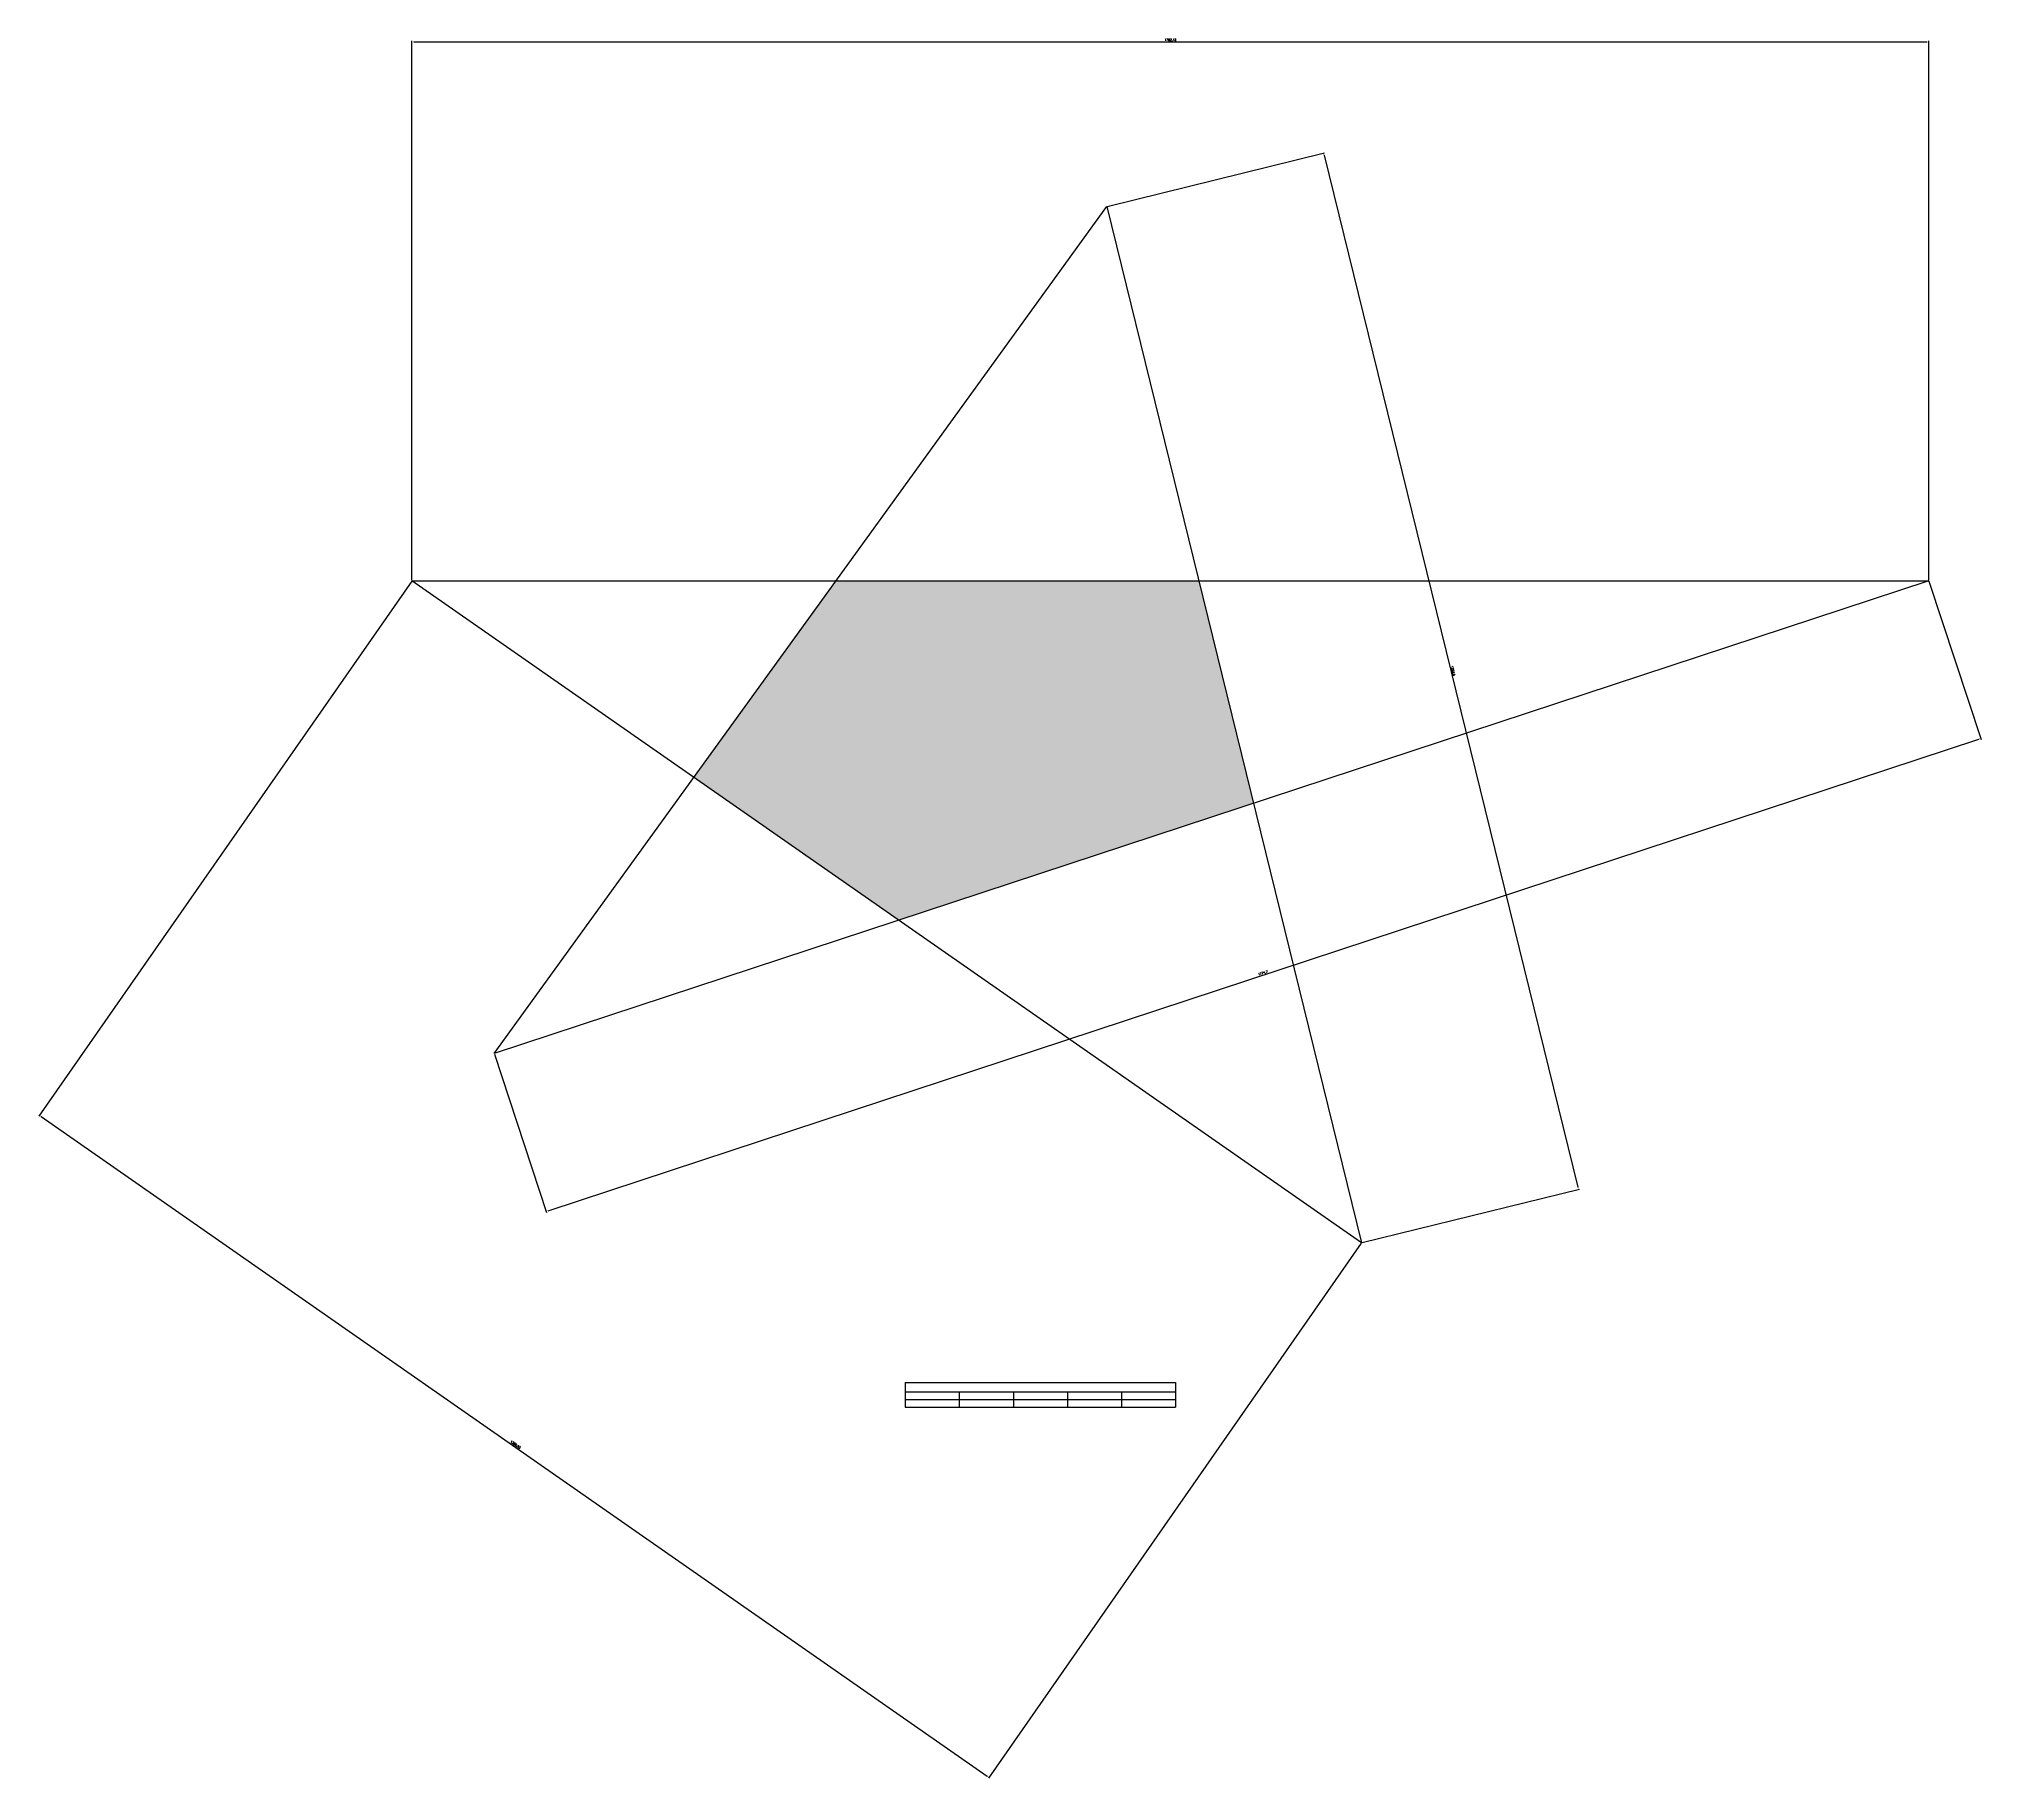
# Model space of a CAD drawing. Header units: millimetres. Extents: x 298 to 2580, y 658 to 2701.
import ezdxf

# ---------------------------------------------------------------- set-up
doc = ezdxf.new("R2010")
doc.units = ezdxf.units.MM
doc.styles.get("Standard").update_dxf_attribs({"font": 'txt', "bigfont": 'gbcbig.shx'})
doc.dimstyles.new('ISO-25', dxfattribs={"dimtxt": 2.5, "dimasz": 2.5, "dimexe": 1.25, "dimexo": 0.625, "dimtad": 1, "dimtxsty": 'Standard', "dimcen": 2.5, "dimadec": 0, "dimazin": 0, "dimtfac": 1, "dimtmove": 0, "dimatfit": 3, "dimfxl": 1, "dimarcsym": 0})

# ---------------------------------------------------------------- blocks, each defined once
blk = doc.blocks.new('*D1')
at = {"color": 0, "lineweight": -2}
for p, q in [((1553.3, 2504.6), (1808.8, 2567.5)), ((1808.2, 2564.7), (2106.4, 1352.4)), ((1852.8, 1287.4), (2108.2, 1350.2))]:
    blk.add_line(p, q, dxfattribs=at)
at = {"color": 0}
for points in [[(1808.6, 2564.8), (1807.7, 2564.6), (1807.6, 2567.2)], [(2106.8, 1352.5), (2106, 1352.3), (2107, 1349.9)]]:
    blk.add_solid(points, dxfattribs=at)
at = {"layer": 'Defpoints', "color": 0}
for p in [(1552.7, 2504.5), (2107, 1349.9), (1852.1, 1287.3)]:
    blk.add_point(p, dxfattribs=at)
at = {"color": 0, "insert": (1959.3, 1959), "char_height": 2.5, "attachment_point": 5, "rotation": 283.8204}
blk.add_mtext('1253,5', dxfattribs=at)
blk = doc.blocks.new('*D2')
at = {"color": 0, "lineweight": -2}
for p, q in [((2518.8, 2064.3), (2580.1, 1878.4)), ((896.5, 1324.9), (2577.3, 1878.8)), ((833.3, 1508.8), (894.6, 1322.9))]:
    blk.add_line(p, q, dxfattribs=at)
at = {"color": 0}
for points in [[(2577.2, 1879.2), (2577.5, 1878.4), (2579.7, 1879.6)], [(896.4, 1325.3), (896.7, 1324.5), (894.2, 1324.1)]]:
    blk.add_solid(points, dxfattribs=at)
at = {"layer": 'Defpoints', "color": 0}
for p in [(2518.6, 2064.9), (2579.7, 1879.6), (833.1, 1509.4)]:
    blk.add_point(p, dxfattribs=at)
at = {"color": 0, "insert": (1736.3, 1603.9), "char_height": 2.5, "attachment_point": 5, "rotation": 18.2399}
blk.add_mtext('1774,7', dxfattribs=at)
blk = doc.blocks.new('*D3')
at = {"color": 0, "lineweight": -2}
for p, q in [((736.2, 2064.4), (298.1, 1436)), ((300.9, 1435.6), (1412.4, 660.8)), ((1851.8, 1286.7), (1413.8, 658.3))]:
    blk.add_line(p, q, dxfattribs=at)
at = {"color": 0}
for points in [[(301.1, 1435.9), (300.7, 1435.3), (298.8, 1437)], [(1412.7, 661.1), (1412.2, 660.5), (1414.5, 659.4)]]:
    blk.add_solid(points, dxfattribs=at)
at = {"layer": 'Defpoints', "color": 0}
for p in [(736.5, 2064.9), (1852.1, 1287.3), (1414.5, 659.4)]:
    blk.add_point(p, dxfattribs=at)
at = {"color": 0, "insert": (857.9, 1049.9), "char_height": 2.5, "attachment_point": 5, "rotation": 325.1212}
blk.add_mtext('1359,93', dxfattribs=at)
blk = doc.blocks.new('*D4')
at = {"color": 0, "lineweight": -2}
for p, q in [((736.5, 2065.5), (736.5, 2698.9)), ((739, 2697.7), (2516.1, 2697.7)), ((2518.6, 2065.5), (2518.6, 2698.9))]:
    blk.add_line(p, q, dxfattribs=at)
at = {"color": 0}
for points in [[(739, 2698.1), (739, 2697.3), (736.5, 2697.7)], [(2516.1, 2698.1), (2516.1, 2697.3), (2518.6, 2697.7)]]:
    blk.add_solid(points, dxfattribs=at)
at = {"layer": 'Defpoints', "color": 0}
for p in [(2518.6, 2697.7), (736.5, 2064.9), (2518.6, 2064.9)]:
    blk.add_point(p, dxfattribs=at)
at = {"color": 0, "insert": (1627.6, 2699.8), "char_height": 2.5, "attachment_point": 5}
blk.add_mtext('1782,12', dxfattribs=at)
blk = doc.blocks.new('*T5')
at = {"color": 0, "linetype": 'ByBlock', "lineweight": -2}
for p, q in [((0, 0), (317.5, 0)), ((0, 0), (0, -29)), ((317.5, 0), (317.5, -29)), ((0, -11), (317.5, -11)), ((0, -20), (317.5, -20)), ((63.5, -11), (63.5, -29)), ((127, -11), (127, -29)), ((190.5, -11), (190.5, -29)), ((254, -11), (254, -29)), ((0, -29), (317.5, -29))]:
    blk.add_line(p, q, dxfattribs=at)

msp = doc.modelspace()

# ---------------------------------------------------------------- hatches: boundary and pattern name
h = msp.add_hatch()
h.set_pattern_fill('ANGLE', color=256, style=0)
h.set_pattern_definition([(0, (0, 0), (0, 6.985), [5.08, -1.905]), (90, (0, 0), (-6.985, 4e-16), [5.08, -1.905])])
h.paths.add_polyline_path([(1660.843, 2064.913), (1234.828, 2064.913), (1067.813, 1833.978), (1308.594, 1666.139), (1725.169, 1803.424)])

# ---------------------------------------------------------------- linework, layer by layer
msp.add_lwpolyline([(833.104, 1509.44), (1552.713, 2504.462), (1852.148, 1287.25), (736.513, 2064.913), (2518.631, 2064.913), (833.104, 1509.44)])

# ---------------------------------------------------------------- block references
msp.add_blockref('*T5', (1316.063, 1123.023))

# ---------------------------------------------------------------- dimensions: what is measured, and where the dimension line sits
for p1, p2, distance, picture, middle in [((736.513, 2064.913), (2518.631, 2064.913), 632.757, '*D4', (1627.572, 2699.754)), ((1552.713, 2504.462), (1852.148, 1287.25), 262.441, '*D1', (1959.297, 1959.045)), ((736.513, 2064.913), (1852.148, 1287.25), -765.368, '*D3', (857.852, 1049.91)), ((833.104, 1509.44), (2518.631, 2064.913), -195.107, '*D2', (1736.284, 1603.851))]:
    dim = msp.add_aligned_dim(p1=p1, p2=p2, distance=distance, dimstyle='ISO-25')
    dim.commit()
    dim.dimension.update_dxf_attribs({"geometry": picture, "text_midpoint": middle})

doc.saveas('drawing.dxf')
